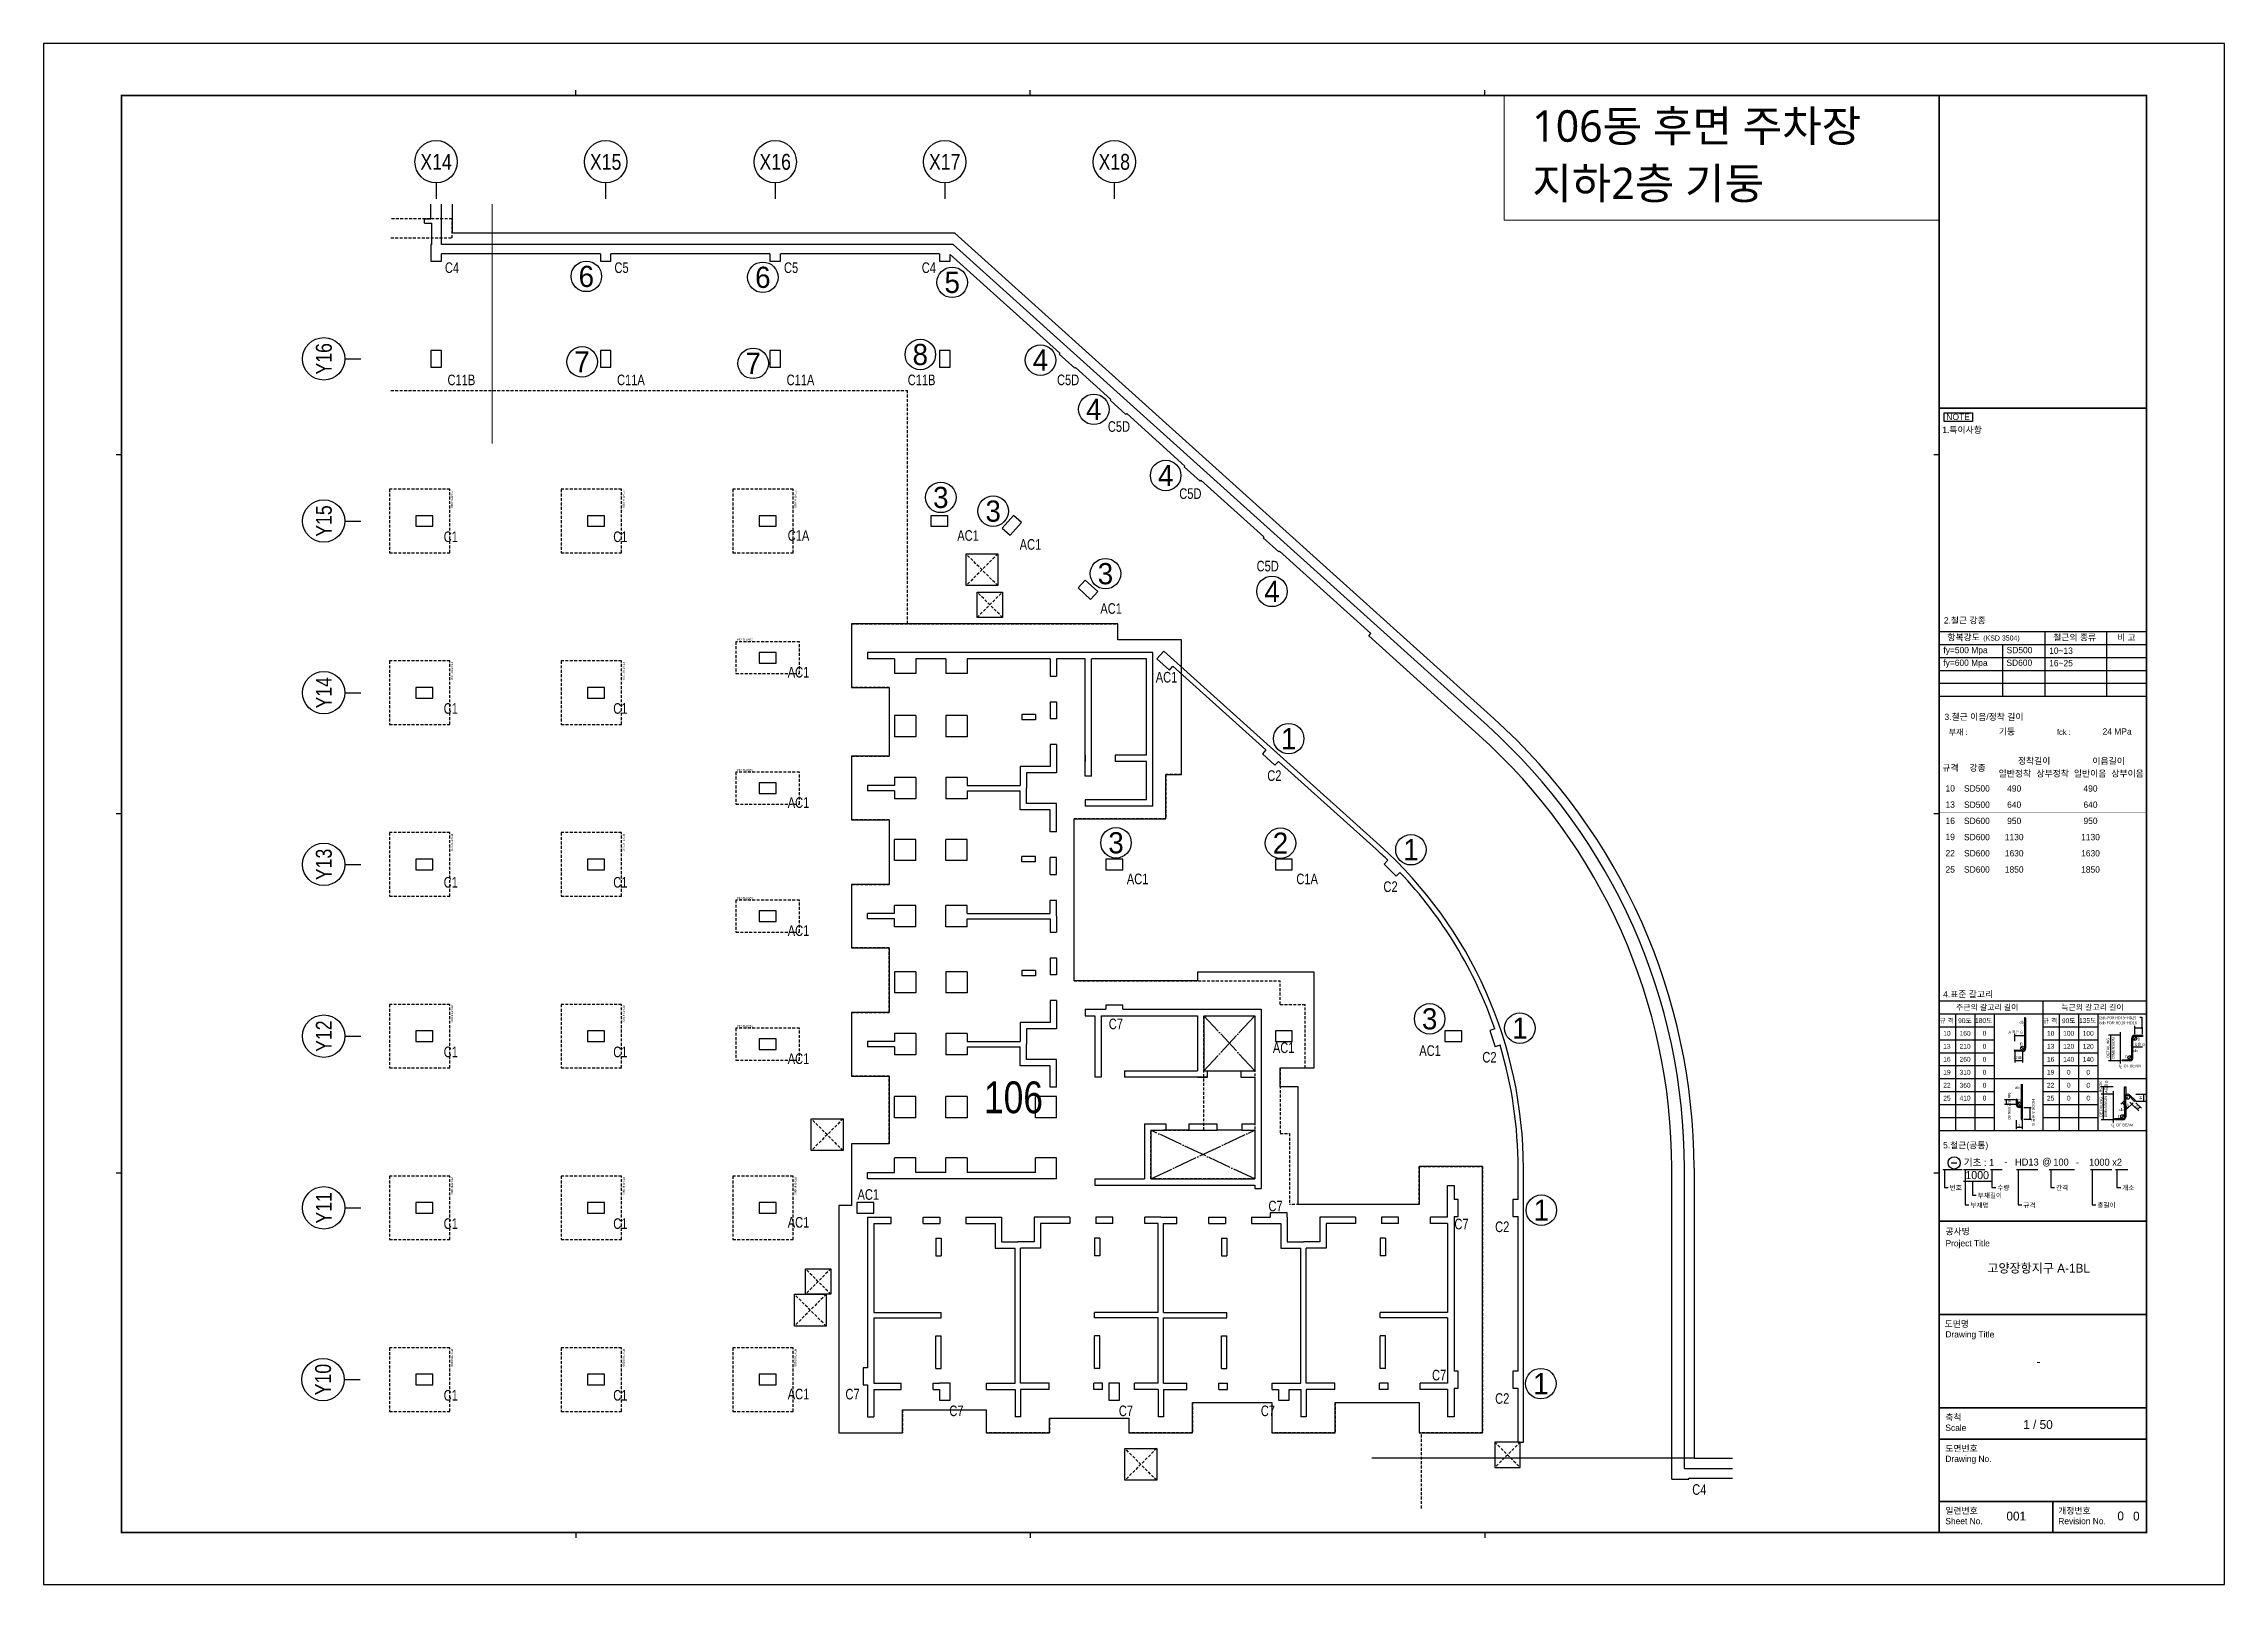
# Model space of a CAD drawing. Header units: millimetres. Extents: x 231380 to 990673, y -319231 to 132826.
# Drawn here: x 404264 to 507164, y -199827 to -127149 of the extents above; entities that cross this region are included whole.
import ezdxf
from ezdxf.enums import TextEntityAlignment as Align

# ---------------------------------------------------------------- set-up
doc = ezdxf.new("R2010")
doc.units = ezdxf.units.MM
doc.header["$LTSCALE"] = 91
doc.linetypes.add('XS-기초$0$DDOT', pattern=[14, 12, -1, 0, -1])
doc.linetypes.add('XS-기초$0$HID', pattern=[2.3, 1.5, -0.8])
doc.layers.get('Defpoints').update_dxf_attribs({"color": 145})
for name, color, linetype in [('00', 7, 'Continuous'), ('AMAC-NO', 5, 'Continuous'), ('BUB', 7, 'Continuous'), ('NAME-C', 1, 'Continuous'), ('XS-기초$0$EL7', 7, 'Continuous'), ('XS-기초$0$MAT', 3, 'XS-기초$0$HID'), ('XS-기초$0$OPEN', 9, 'XS-기초$0$DDOT'), ('XS-기초$0$PILE-P', 4, 'XS-기초$0$HID'), ('XS-기초$0$WALL', 11, 'Continuous'), ('XS-기초$0$기초꺽임', 4, 'XS-기초$0$HID'), ('XS-기초$0$기초연단', 3, 'Continuous'), ('XS-기초$0$집수정', 21, 'Continuous'), ('XS-기초$0$집수정-우수', 6, 'Continuous'), ('기초꺽임', 7, 'Continuous')]:
    doc.layers.add(name, color=color, linetype=linetype)
doc.layers.add('TEXT', color=3, linetype='Continuous', lineweight=9)
doc.layers.add('XTITLE', color=22, linetype='Continuous', lineweight=0)
doc.layers.add('XS-기초$0$DEFPOINT', color=144, linetype='Continuous', plot=False)
doc.styles.add('ARIAL', font='malgun.ttf')
doc.styles.add('HYULL', font='Dotum.ttf')
doc.styles.add('XRebarSheet', font='Hmkmrhd_0.ttf')
doc.styles.add('XS-기초$0$맑은고딕', font='malgun.ttf')
doc.styles.add('돋움', font='malgun.ttf')
doc.styles.add('돋음', font='Dotum.ttf')
doc.dimstyles.new('NDIM', dxfattribs={"dimtxt": 3, "dimasz": 1.5, "dimexe": 2, "dimexo": 2, "dimgap": 1, "dimtad": 1, "dimdec": 0, "dimdsep": 46, "dimlunit": 6, "dimtxsty": 'ARIAL', "dimblk": 'DOT', "dimcen": 1, "dimclrd": 256, "dimclre": 7, "dimclrt": 3, "dimadec": 0, "dimazin": 0, "dimtfac": 1, "dimtdec": 0, "dimtix": 1, "dimtmove": 2, "dimatfit": 3, "dimldrblk": 'DOT', "dimfxl": 0, "dimtvp": 1, "dimtolj": 1, "dimlwd": -1, "dimlwe": -1, "dimarcsym": 0})

msp = doc.modelspace()

# ---------------------------------------------------------------- texts
at = {"layer": 'AMAC-NO', "color": 4, "style": '돋음'}
for s, p in [('6', (429873, -138128.3)), ('6', (438200.3, -138171.8)), ('5', (447136.5, -138410.8)), ('4', (451302.3, -142076.9)), ('4', (453817.1, -144399.4)), ('4', (457205.8, -147520.2)), ('4', (462222.7, -152987.6))]:
    msp.add_text(s, height=1000, dxfattribs=at).set_placement(p, align=Align.MIDDLE_CENTER)
at = {"layer": 'AMAC-NO', "color": 6, "style": '돋음'}
for s, p in [('7', (429671.2, -142161.2)), ('7', (437744.6, -142231.2)), ('8', (445629.4, -141811.9))]:
    msp.add_text(s, height=1000, dxfattribs=at).set_placement(p, align=Align.MIDDLE_CENTER)
at = {"layer": 'AMAC-NO', "color": 1, "style": '돋음'}
for s, p in [('3', (446597.7, -148554)), ('3', (449068.8, -149200)), ('3', (454366, -152151.4)), ('1', (463014.1, -159932.5)), ('3', (454865.7, -164845.2)), ('2', (462626.6, -164864.6)), ('1', (468781.1, -165174.1)), ('3', (469663.3, -173150.9)), ('1', (473922, -173591.4)), ('1', (474936, -182177.3)), ('1', (474909.7, -190358.9))]:
    msp.add_text(s, height=1000, dxfattribs=at).set_placement(p, align=Align.MIDDLE_CENTER)
at = {"layer": 'NAME-C', "color": 2, "style": '돋음', "width": 0.8}
for s, p in [('C4', (423533.5, -137717.2)), ('C5', (431533.5, -137717.2)), ('C5', (439533.5, -137717.2)), ('C4', (446033.5, -137717.2)), ('C11B', (423975.8, -143012.5)), ('C11A', (431975.8, -143012.5)), ('C11A', (439975.8, -143012.5)), ('C11B', (445691.2, -143012.5)), ('C5D', (452605.6, -143010.1)), ('C5D', (455004.1, -145210.4)), ('C5D', (458373, -148374.8)), ('AC1', (447883.5, -150350.1)), ('AC1', (450828.3, -150772.4)), ('C5D', (462021.8, -151794.7)), ('AC1', (454633.3, -153794.7)), ('C2', (462337.1, -161676.1)), ('AC1', (455883.5, -166550.1)), ('C1A', (463883.5, -166550.1)), ('C2', (467818.8, -166916.2)), ('AC1', (469683.5, -174650.1)), ('C2', (472486.6, -174962.1)), ('C2', (473088.5, -182959.6)), ('C7', (447333.5, -191642.2)), ('C7', (455333.5, -191642.2)), ('C7', (462033.5, -191642.2)), ('C2', (473088.5, -191059.6)), ('C4', (482388.5, -195353.2))]:
    msp.add_text(s, height=500, dxfattribs=at).set_placement(p, align=Align.MIDDLE)
at = {"layer": 'NAME-C', "color": 3, "style": '돋음', "width": 0.8}
for s, p in [('C1', (423476.6, -150409.6)), ('C1', (431476.6, -150409.6)), ('C1A', (439883.5, -150350.1)), ('AC1', (439883.5, -156800.1)), ('AC1', (457248.6, -157035.8)), ('C1', (423476.6, -158509.6)), ('C1', (431476.6, -158509.6)), ('AC1', (439883.5, -162950.1)), ('C1', (423476.6, -166709.6)), ('C1', (431476.6, -166709.6)), ('AC1', (439883.5, -168990.1)), ('C7', (454858.1, -173390.4)), ('C1', (423476.6, -174709.6)), ('C1', (431476.6, -174709.6)), ('AC1', (439883.5, -175030.1)), ('AC1', (462775.5, -174510.7)), ('AC1', (443176.1, -181437.9)), ('C7', (462393.2, -181979.7)), ('C1', (423476.6, -182809.6)), ('C1', (431476.6, -182809.6)), ('AC1', (439883.5, -182750.1)), ('C7', (471167.5, -182831)), ('C7', (470111.2, -189956.8)), ('C1', (423476.6, -190909.6)), ('C1', (431476.6, -190909.6)), ('AC1', (439883.5, -190850.1)), ('C7', (442433.5, -190853.2))]:
    msp.add_text(s, height=500, dxfattribs=at).set_placement(p, align=Align.MIDDLE)
at = {"layer": 'XTITLE', "color": 2, "style": '돋움'}
for s, height, p in [('106동 후면 주차장', 1486.605, (474505.2, -131035.4)), ('지하2층 기둥', 1486.61, (474505.2, -133741.6))]:
    msp.add_text(s, height=height, dxfattribs=at).set_placement(p, align=Align.MIDDLE_LEFT)

# ---------------------------------------------------------------- blocks, each defined once
blk = doc.blocks.new('_Dot')
at = {"color": 0, "linetype": 'ByBlock', "lineweight": -2}
blk.add_line((-0.5, 0), (-1, 0), dxfattribs=at)
at = {"color": 0, "linetype": 'ByBlock', "const_width": 0.5}
blk.add_lwpolyline([(-0.25, 0, 1), (0.25, 0, 1)], format="xyb", close=True, dxfattribs=at)
blk = doc.blocks.new('*D37')
at = {"color": 7, "transparency": 16777216}
for p, q in [((80432, 20451), (80432, 20463)), ((80477, 20451), (80477, 20463))]:
    blk.add_line(p, q, dxfattribs=at)
at = {"transparency": 16777216}
blk.add_line((80433, 20461), (80475, 20461), dxfattribs=at)
at = {"layer": 'Defpoints', "color": 0, "transparency": 16777216}
for p in [(80432, 20449), (80477, 20461), (80477, 20449)]:
    blk.add_point(p, dxfattribs=at)
at = {"transparency": 16777216, "xscale": 1.5, "yscale": 1.5, "zscale": 1.5, "rotation": 180}
blk.add_blockref('_Dot', (80432, 20461), dxfattribs=at)
at = {"transparency": 16777216, "xscale": 1.5, "yscale": 1.5, "zscale": 1.5}
blk.add_blockref('_Dot', (80477, 20461), dxfattribs=at)
blk = doc.blocks.new('*D38')
at = {"color": 7, "transparency": 16777216}
for p, q in [((76172, 19024), (76172, 19045)), ((76217, 19024), (76217, 19045))]:
    blk.add_line(p, q, dxfattribs=at)
at = {"transparency": 16777216}
blk.add_line((76215, 19043), (76174, 19043), dxfattribs=at)
at = {"layer": 'Defpoints', "color": 0, "transparency": 16777216}
for p in [(76172, 19043), (76172, 19022), (76217, 19022)]:
    blk.add_point(p, dxfattribs=at)
at = {"transparency": 16777216, "xscale": 1.5, "yscale": 1.5, "zscale": 1.5, "rotation": 180}
blk.add_blockref('_Dot', (76172, 19043), dxfattribs=at)
at = {"transparency": 16777216, "xscale": 1.5, "yscale": 1.5, "zscale": 1.5}
blk.add_blockref('_Dot', (76217, 19043), dxfattribs=at)
blk = doc.blocks.new('*D39')
at = {"transparency": 16777216}
blk.add_line((80158, 18181), (80199, 18181), dxfattribs=at)
at = {"layer": 'Defpoints', "color": 0, "transparency": 16777216}
for p in [(80156, 18181), (80201, 18181), (80201, 18181)]:
    blk.add_point(p, dxfattribs=at)
at = {"transparency": 16777216, "xscale": 1.5, "yscale": 1.5, "zscale": 1.5, "rotation": 180}
blk.add_blockref('_Dot', (80156, 18181), dxfattribs=at)
at = {"transparency": 16777216, "xscale": 1.5, "yscale": 1.5, "zscale": 1.5}
blk.add_blockref('_Dot', (80201, 18181), dxfattribs=at)
blk = doc.blocks.new('XS-기초$0$PF3')
at = {"layer": 'XS-기초$0$MAT', "linetype": 'XS-기초$0$HID'}
blk.add_lwpolyline([(-1500, -1650), (1500, -1650), (1500, 1200), (-1500, 1200)], close=True, dxfattribs=at)
at = {"layer": 'XS-기초$0$DEFPOINT', "color": 1, "style": 'XS-기초$0$맑은고딕'}
blk.add_text('PF3-THK1000', height=100, dxfattribs=at).set_placement((-1450, 1300), align=Align.MIDDLE_LEFT)
blk = doc.blocks.new('XS-기초$0$PF2')
at = {"layer": 'XS-기초$0$MAT', "linetype": 'XS-기초$0$HID'}
blk.add_lwpolyline([(-1500, -750), (1500, -750), (1500, 750), (-1500, 750)], close=True, dxfattribs=at)
at = {"layer": 'XS-기초$0$DEFPOINT', "color": 1, "style": 'XS-기초$0$맑은고딕'}
blk.add_text('PF2-THK950', height=100, dxfattribs=at).set_placement((-1450, 850), align=Align.MIDDLE_LEFT)
blk = doc.blocks.new('XS-기초$0$집수정-1.2x1.2')
at = {"layer": 'XS-기초$0$집수정'}
for p, q in [((0, 0), (0, 1200)), ((0, 1200), (1200, 1200)), ((1200, 1200), (1200, 0)), ((1200, 0), (0, 0))]:
    blk.add_line(p, q, dxfattribs=at)
at = {"layer": 'XS-기초$0$집수정', "linetype": 'XS-기초$0$HID'}
for p, q in [((0, 0), (1200, 1200)), ((0, 1200), (1200, 0))]:
    blk.add_line(p, q, dxfattribs=at)
blk = doc.blocks.new('BUB')
at = {"layer": 'BUB'}
blk.add_line((0, 1500), (0, 0), dxfattribs=at)
blk.add_circle((0, 3500), 2000, dxfattribs=at)
blk = doc.blocks.new('zdhadbs')
at = {"color": 6, "linetype": 'ByBlock'}
blk.add_lwpolyline([(10055, -18145), (10055, -18830), (13055, -18830), (13055, -17395), (16795, -17395), (16795, -18830), (19795, -18830), (19795, -17395), (23745, -17395), (23745, -18830), (26745, -18830), (26745, -6265), (23745, -6265), (23745, -8055), (18040, -8055), (18040, -2505), (17190, -2505), (17190, -1620), (18790, -1620), (18790, 2895), (13290, 2895), (13290, 2495), (7465, 2495), (7465, 10130), (11790, 10130), (11790, 12230), (12540, 12230), (12540, 18580), (9540, 18580), (9540, 19330), (-3035, 19330), (-3035, 16330), (-1250, 16330), (-1250, 13080), (-3035, 13080), (-3035, 10080), (-1250, 10080), (-1250, 7040), (-3035, 7040), (-3035, 4040), (-1250, 4040), (-1250, 1000), (-3035, 1000), (-3035, -2000), (-1250, -2000), (-1250, -5205), (-3035, -5205), (-3035, -8105), (-3635, -8105), (-3635, -18830), (-635, -18830), (-635, -17745), (3315, -17745), (3315, -18830), (6315, -18830), (6315, -18145)], close=True, dxfattribs=at)
at = {"layer": 'XS-기초$0$EL7'}
for p, q in [((13765, -1755), (15335, -1755)), ((12880, -4555), (11690, -4555)), ((15390, -4555), (14200, -4555))]:
    blk.add_line(p, q, dxfattribs=at)
at = {"layer": 'XS-기초$0$OPEN'}
for p, q in [((15990, -1755), (13590, 845)), ((15990, 845), (13590, -1755)), ((15990, -6855), (11090, -4555)), ((11090, -6855), (15990, -4555))]:
    blk.add_line(p, q, dxfattribs=at)
at = {"layer": 'XS-기초$0$WALL', "color": 5}
for p, q in [((-22885, 38430), (-22885, 39131)), ((-22385, 37230), (-22385, 39131)), ((-23185, 38430), (-22885, 38430)), ((-23185, 38230), (-23185, 38430)), ((-23185, 38230), (-22835, 38230)), ((-22835, 37230), (-22835, 38230)), ((-22835, 37230), (-22885, 37230)), ((-22885, 37230), (-22885, 36430)), ((1759, 37230), (-22385, 37230)), ((26973, 14527), (1759, 37230)), ((-22885, 36430), (-22385, 36430)), ((-22385, 36430), (-22385, 36780)), ((-14885, 36780), (-22385, 36780)), ((-14885, 36780), (-14885, 36430)), ((-14885, 36430), (-14385, 36430)), ((-6885, 36780), (-14385, 36780)), ((-14385, 36430), (-14385, 36780)), ((-6885, 36780), (-6885, 36430)), ((-6885, 36430), (-6385, 36430)), ((1115, 36780), (-6385, 36780)), ((-6385, 36430), (-6385, 36780)), ((1115, 36780), (1115, 36430)), ((1115, 36430), (1615, 36430)), ((6794, 32090), (1615, 36754)), ((1615, 36430), (1615, 36754)), ((-22385, 32230), (-22885, 32230)), ((-22885, 32230), (-22885, 31430)), ((-22385, 31430), (-22385, 32230)), ((-14385, 32230), (-14885, 32230)), ((-14885, 32230), (-14885, 31430)), ((-14385, 31430), (-14385, 32230)), ((-6385, 32230), (-6885, 32230)), ((-6885, 32230), (-6885, 31430)), ((-6385, 31430), (-6385, 32230)), ((1615, 32230), (1115, 32230)), ((1115, 32230), (1115, 31430)), ((1615, 31430), (1615, 32230)), ((6794, 32090), (6761, 32053)), ((6761, 32053), (7504, 31384)), ((-22885, 31430), (-22385, 31430)), ((-14885, 31430), (-14385, 31430)), ((-6885, 31430), (-6385, 31430)), ((1115, 31430), (1615, 31430)), ((7504, 31384), (7538, 31421)), ((9208, 29918), (7538, 31421)), ((9208, 29918), (9174, 29880)), ((9174, 29880), (9917, 29211)), ((9917, 29211), (9951, 29248)), ((12700, 26773), (9951, 29248)), ((12700, 26773), (12667, 26735)), ((12667, 26735), (13410, 26066)), ((13410, 26066), (13443, 26103)), ((16416, 23427), (13443, 26103)), ((-23585, 24430), (-23585, 23930)), ((-22785, 24430), (-23585, 24430)), ((-23585, 23930), (-22785, 23930)), ((-22785, 23930), (-22785, 24430)), ((-15485, 24430), (-15485, 23930)), ((-14685, 24430), (-15485, 24430)), ((-15485, 23930), (-14685, 23930)), ((-14685, 23930), (-14685, 24430)), ((-7385, 24430), (-7385, 23930)), ((-6585, 24430), (-7385, 24430)), ((-7385, 23930), (-6585, 23930)), ((-6585, 23930), (-6585, 24430)), ((715, 24430), (715, 23930)), ((1515, 24430), (715, 24430)), ((715, 23930), (1515, 23930)), ((1515, 23930), (1515, 24430)), ((4609, 24437), (4074, 23842)), ((4074, 23842), (4445, 23508)), ((4445, 23508), (4981, 24102)), ((4981, 24102), (4609, 24437)), ((16416, 23427), (16383, 23390)), ((16383, 23390), (17126, 22721)), ((17126, 22721), (17159, 22758)), ((21469, 18877), (17159, 22758)), ((7990, 21392), (7656, 21021)), ((7656, 21021), (8250, 20485)), ((8585, 20857), (7990, 21392)), ((8250, 20485), (8585, 20857)), ((21369, 18765), (21469, 18877)), ((26571, 14081), (21369, 18765)), ((-7385, 17980), (-7385, 17480)), ((-6585, 17980), (-7385, 17980)), ((-6585, 17480), (-6585, 17980)), ((-2285, 17980), (-2285, 17680)), ((11190, 17980), (-2285, 17980)), ((-1000, 17680), (-2285, 17680)), ((-1000, 17680), (-1000, 16980)), ((0, 17680), (0, 16980)), ((1420, 17680), (0, 17680)), ((1420, 17680), (1420, 16980)), ((6340, 17680), (2420, 17680)), ((2420, 17680), (2420, 16980)), ((6340, 17680), (6340, 16865)), ((7990, 17680), (6640, 17680)), ((6640, 17680), (6640, 16865)), ((7990, 12140), (7990, 17680)), ((8290, 12140), (8290, 17680)), ((10890, 17680), (8290, 17680)), ((10890, 13130), (10890, 17680)), ((11190, 10730), (11190, 17980)), ((11706, 18047), (11372, 17675)), ((11372, 17675), (11966, 17140)), ((21887, 8879), (11706, 18047)), ((-7385, 17480), (-6585, 17480)), ((0, 16980), (-1000, 16980)), ((2420, 16980), (1420, 16980)), ((6340, 16865), (6640, 16865)), ((11966, 17140), (12133, 17325)), ((16518, 13378), (12133, 17325)), ((-23585, 16330), (-23585, 15830)), ((-22785, 16330), (-23585, 16330)), ((-23585, 15830), (-22785, 15830)), ((-22785, 15830), (-22785, 16330)), ((-15485, 16330), (-15485, 15830)), ((-14685, 16330), (-15485, 16330)), ((-15485, 15830), (-14685, 15830)), ((-14685, 15830), (-14685, 16330)), ((6340, 15655), (6640, 15655)), ((6340, 15655), (6340, 14855)), ((6640, 15655), (6640, 14855)), ((0, 15000), (-1000, 15000)), ((-1000, 15000), (-1000, 14000)), ((0, 15000), (0, 14000)), ((2420, 15000), (1420, 15000)), ((1420, 15000), (1420, 14000)), ((2420, 15000), (2420, 14000)), ((5640, 15050), (5010, 15050)), ((5010, 15050), (5010, 14800)), ((5640, 14800), (5010, 14800)), ((5640, 15050), (5640, 14800)), ((6640, 14855), (6340, 14855)), ((0, 14000), (-1000, 14000)), ((2420, 14000), (1420, 14000)), ((6640, 13635), (6340, 13635)), ((6340, 13635), (6340, 12605)), ((6640, 13635), (6640, 12305)), ((16518, 13378), (16351, 13192)), ((4920, 12605), (4920, 11705)), ((6340, 12605), (4920, 12605)), ((7990, 13130), (7990, 12830)), ((10890, 13130), (9400, 13130)), ((9400, 13130), (9400, 12830)), ((10890, 12830), (9400, 12830)), ((10890, 11030), (10890, 12830)), ((16351, 13192), (16945, 12657)), ((16945, 12657), (17112, 12842)), ((21720, 8694), (17112, 12842)), ((-7385, 11830), (-7385, 11330)), ((-6585, 11830), (-7385, 11830)), ((-7385, 11330), (-6585, 11330)), ((-6585, 11330), (-6585, 11830)), ((-2285, 11705), (-2285, 11455)), ((-1000, 11705), (-2285, 11705)), ((-1000, 11455), (-2285, 11455)), ((0, 12080), (-1000, 12080)), ((-1000, 12080), (-1000, 11705)), ((-1000, 11455), (-1000, 11080)), ((0, 12080), (0, 11080)), ((2420, 12080), (1420, 12080)), ((1420, 12080), (1420, 11080)), ((2420, 12080), (2420, 11705)), ((2420, 11705), (4920, 11705)), ((2420, 11455), (4920, 11455)), ((2420, 11455), (2420, 11080)), ((4920, 10555), (4920, 11455)), ((5220, 12305), (5220, 11580)), ((6640, 12305), (5220, 12305)), ((5220, 10855), (5220, 11580)), ((8290, 12140), (7990, 12140)), ((0, 11080), (-1000, 11080)), ((2420, 11080), (1420, 11080)), ((6340, 10555), (4920, 10555)), ((6640, 10855), (5220, 10855)), ((6340, 9525), (6340, 10555)), ((6640, 9525), (6640, 10855)), ((10890, 11030), (7990, 11030)), ((7990, 11030), (7990, 10730)), ((11190, 10730), (7990, 10730)), ((6640, 9525), (6340, 9525)), ((-1000, 8160), (-1000, 9160)), ((0, 9160), (-1000, 9160)), ((0, 8160), (0, 9160)), ((1420, 8160), (1420, 9160)), ((2420, 9160), (1420, 9160)), ((2420, 8160), (2420, 9160)), ((5640, 8360), (5010, 8360)), ((5010, 8110), (5010, 8360)), ((5640, 8110), (5640, 8360)), ((6640, 8305), (6340, 8305)), ((6340, 7505), (6340, 8305)), ((6640, 7505), (6640, 8305)), ((-23585, 8230), (-23585, 7730)), ((-22785, 8230), (-23585, 8230)), ((-23585, 7730), (-22785, 7730)), ((-22785, 7730), (-22785, 8230)), ((-15485, 8230), (-15485, 7730)), ((-14685, 8230), (-15485, 8230)), ((-15485, 7730), (-14685, 7730)), ((-14685, 7730), (-14685, 8230)), ((0, 8160), (-1000, 8160)), ((2420, 8160), (1420, 8160)), ((5640, 8110), (5010, 8110)), ((6340, 7505), (6640, 7505)), ((8965, 8230), (8965, 7730)), ((9765, 8230), (8965, 8230)), ((8965, 7730), (9765, 7730)), ((9765, 7730), (9765, 8230)), ((16965, 8230), (16965, 7730)), ((17765, 8230), (16965, 8230)), ((16965, 7730), (17765, 7730)), ((17765, 7730), (17765, 8230)), ((22276, 8174), (22098, 7998)), ((22098, 7998), (22661, 7429)), ((22839, 7605), (22661, 7429)), ((6340, 6295), (6640, 6295)), ((6340, 5665), (6340, 6295)), ((6640, 5540), (6640, 6295)), ((-7385, 5790), (-7385, 5290)), ((-6585, 5790), (-7385, 5790)), ((-7385, 5290), (-6585, 5290)), ((-6585, 5290), (-6585, 5790)), ((-2285, 5415), (-2285, 5665)), ((-1000, 5665), (-2285, 5665)), ((-1000, 5415), (-2285, 5415)), ((-1000, 5665), (-1000, 6040)), ((0, 6040), (-1000, 6040)), ((-1000, 5040), (-1000, 5415)), ((0, 5040), (0, 6040)), ((1420, 5040), (1420, 6040)), ((2420, 6040), (1420, 6040)), ((2420, 5665), (2420, 6040)), ((2420, 5665), (6340, 5665)), ((2420, 5415), (6340, 5415)), ((2420, 5040), (2420, 5415)), ((6340, 5415), (6340, 4785)), ((6640, 5540), (6640, 4785)), ((0, 5040), (-1000, 5040)), ((2420, 5040), (1420, 5040)), ((6340, 4785), (6640, 4785)), ((6340, 3575), (6640, 3575)), ((6340, 3575), (6340, 2775)), ((6640, 3575), (6640, 2775)), ((0, 2920), (-1000, 2920)), ((-1000, 2920), (-1000, 1920)), ((0, 2920), (0, 1920)), ((2420, 2920), (1420, 2920)), ((1420, 2920), (1420, 1920)), ((2420, 2920), (2420, 1920)), ((5640, 2970), (5010, 2970)), ((5010, 2970), (5010, 2720)), ((5640, 2720), (5010, 2720)), ((5640, 2970), (5640, 2720)), ((6640, 2775), (6340, 2775)), ((0, 1920), (-1000, 1920)), ((2420, 1920), (1420, 1920)), ((6640, 1555), (6340, 1555)), ((6340, 1555), (6340, 525)), ((6640, 1555), (6640, 225)), ((7990, 1145), (7990, 845)), ((7990, 1145), (8965, 1145)), ((9765, 1345), (8965, 1345)), ((8965, 1345), (8965, 1145)), ((9765, 1145), (9765, 1345)), ((9765, 1145), (16290, 1145)), ((16290, 1145), (16290, -7305)), ((-23585, 130), (-23585, -370)), ((-22785, 130), (-23585, 130)), ((-22785, -370), (-22785, 130)), ((-15485, 130), (-15485, -370)), ((-14685, 130), (-15485, 130)), ((-14685, -370), (-14685, 130)), ((0, 0), (-1000, 0)), ((0, 0), (0, -1000)), ((2420, 0), (1420, 0)), ((2420, 0), (2420, -375)), ((4920, 525), (4920, -375)), ((6340, 525), (4920, 525)), ((5220, 225), (5220, -500)), ((6640, 225), (5220, 225)), ((7990, 845), (8440, 845)), ((8440, 845), (8440, -2055)), ((8740, 845), (13290, 845)), ((8740, 845), (8740, -2055)), ((13290, 845), (13290, -1755)), ((13590, 845), (15990, 845)), ((13590, 845), (13590, -1755)), ((15990, 845), (15990, -1755)), ((16965, 130), (16965, -370)), ((17765, 130), (16965, 130)), ((17765, -370), (17765, 130)), ((24965, 130), (24965, -370)), ((25765, 130), (24965, 130)), ((25765, -370), (25765, 130)), ((27322, 221), (27084, 145)), ((27084, 145), (27329, -617)), ((-23585, -370), (-22785, -370)), ((-15485, -370), (-14685, -370)), ((-7385, -250), (-7385, -750)), ((-6585, -250), (-7385, -250)), ((-7385, -750), (-6585, -750)), ((-6585, -750), (-6585, -250)), ((-2285, -375), (-2285, -625)), ((-1000, -375), (-2285, -375)), ((-1000, -625), (-2285, -625)), ((-1000, 0), (-1000, -375)), ((-1000, -625), (-1000, -1000)), ((0, -1000), (-1000, -1000)), ((1420, 0), (1420, -1000)), ((2420, -1000), (1420, -1000)), ((2420, -375), (4920, -375)), ((2420, -625), (4920, -625)), ((2420, -625), (2420, -1000)), ((4920, -1525), (4920, -625)), ((5220, -1225), (5220, -500)), ((16965, -370), (17765, -370)), ((24965, -370), (25765, -370)), ((27567, -540), (27329, -617)), ((6340, -1525), (4920, -1525)), ((6640, -1225), (5220, -1225)), ((6340, -2520), (6340, -1525)), ((6640, -2520), (6640, -1225)), ((8740, -2055), (8440, -2055)), ((9850, -1755), (13290, -1755)), ((9850, -1755), (9850, -2055)), ((13765, -2055), (9850, -2055)), ((13290, -2055), (13765, -2055)), ((13590, -1755), (13765, -1755)), ((13765, -2055), (13765, -1755)), ((15335, -1755), (15990, -1755)), ((15335, -1755), (15335, -2055)), ((15335, -2055), (15990, -2055)), ((15990, -2055), (15990, -4255)), ((-1000, -3970), (-1000, -2970)), ((0, -2970), (-1000, -2970)), ((0, -3970), (0, -2970)), ((1420, -3970), (1420, -2970)), ((2420, -2970), (1420, -2970)), ((2420, -2970), (2420, -3970)), ((5640, -3970), (5640, -2970)), ((6640, -2970), (5640, -2970)), ((6640, -2520), (6340, -2520)), ((6640, -3970), (6640, -2970)), ((0, -3970), (-1000, -3970)), ((2420, -3970), (1420, -3970)), ((6640, -3970), (5640, -3970)), ((10790, -4255), (10790, -6855)), ((10790, -4255), (11790, -4255)), ((11090, -4555), (11090, -6855)), ((11090, -4555), (11790, -4555)), ((11790, -4255), (11790, -4555)), ((12880, -4255), (14200, -4255)), ((12880, -4255), (12880, -4555)), ((12880, -4555), (14200, -4555)), ((14200, -4255), (14200, -4555)), ((15390, -4255), (15990, -4255)), ((15390, -4255), (15390, -4555)), ((15390, -4555), (15990, -4555)), ((15990, -4555), (15990, -6855)), ((-1000, -6555), (-1000, -5855)), ((0, -5855), (-1000, -5855)), ((0, -6555), (0, -5855)), ((1420, -6555), (1420, -5855)), ((2420, -5855), (1420, -5855)), ((2420, -5855), (2420, -6555)), ((5640, -6555), (5640, -5855)), ((6640, -5855), (5640, -5855)), ((6640, -6855), (6640, -5855)), ((-2285, -6855), (-2285, -6555)), ((-2285, -6555), (-1000, -6555)), ((6640, -6855), (-2285, -6855)), ((1420, -6555), (0, -6555)), ((5640, -6555), (2420, -6555)), ((8440, -6855), (8440, -7155)), ((8440, -6855), (10790, -6855)), ((8440, -7155), (15990, -7155)), ((11090, -6855), (15990, -6855)), ((15990, -7155), (15990, -7305)), ((25095, -8655), (25095, -7165)), ((25095, -7165), (25395, -7165)), ((25395, -7165), (25395, -7820)), ((28420, -7820), (28420, -6355)), ((28670, -19270), (28670, -6255)), ((35670, -21020), (35670, -6355)), ((36270, -20520), (36270, -6355)), ((-23585, -7970), (-23585, -8470)), ((-22785, -7970), (-23585, -7970)), ((-22785, -8470), (-22785, -7970)), ((-15485, -7970), (-15485, -8470)), ((-14685, -7970), (-15485, -7970)), ((-14685, -8470), (-14685, -7970)), ((-7385, -7970), (-7385, -8470)), ((-6585, -7970), (-7385, -7970)), ((-6585, -8470), (-6585, -7970)), ((-2785, -7970), (-2785, -8470)), ((-1985, -7970), (-2785, -7970)), ((-1985, -8470), (-1985, -7970)), ((15990, -7305), (16290, -7305)), ((25595, -7820), (25395, -7820)), ((25595, -8620), (25595, -7820)), ((28420, -7820), (28170, -7820)), ((28170, -7820), (28170, -8620)), ((-23585, -8470), (-22785, -8470)), ((-15485, -8470), (-14685, -8470)), ((-7385, -8470), (-6585, -8470)), ((-2785, -8470), (-1985, -8470)), ((-2285, -8655), (-1170, -8655)), ((-2285, -8655), (-2285, -15770)), ((-1985, -8955), (-1170, -8955)), ((-1985, -8955), (-1985, -13150)), ((-1170, -8955), (-1170, -8655)), ((340, -8955), (340, -8655)), ((340, -8655), (1140, -8655)), ((340, -8955), (1140, -8955)), ((1140, -8655), (1140, -8955)), ((2360, -8655), (2360, -8955)), ((2360, -8655), (4040, -8655)), ((2360, -8955), (3740, -8955)), ((3740, -8955), (3740, -10115)), ((4040, -8655), (4040, -9815)), ((7270, -8655), (5590, -8655)), ((5590, -8655), (5590, -9815)), ((7270, -8955), (5890, -8955)), ((5890, -8955), (5890, -10115)), ((7270, -8655), (7270, -8955)), ((8490, -8655), (8490, -8955)), ((9290, -8655), (8490, -8655)), ((9290, -8955), (8490, -8955)), ((9290, -8955), (9290, -8655)), ((10800, -8955), (10800, -8655)), ((11555, -8655), (10800, -8655)), ((11430, -8955), (10800, -8955)), ((11430, -13150), (11430, -8955)), ((11555, -8655), (12310, -8655)), ((11680, -13150), (11680, -8955)), ((11680, -8955), (12310, -8955)), ((12310, -8955), (12310, -8655)), ((13820, -8955), (13820, -8655)), ((13820, -8655), (14620, -8655)), ((13820, -8955), (14620, -8955)), ((14620, -8655), (14620, -8955)), ((15840, -8655), (15840, -8955)), ((15840, -8655), (16720, -8655)), ((15840, -8955), (17220, -8955)), ((17520, -8455), (16720, -8455)), ((16720, -8455), (16720, -8655)), ((17220, -8955), (17220, -10115)), ((17520, -8655), (17520, -8455)), ((17520, -8655), (17520, -9815)), ((20750, -8655), (19070, -8655)), ((19070, -8655), (19070, -9815)), ((20750, -8955), (19370, -8955)), ((19370, -8955), (19370, -10115)), ((20750, -8655), (20750, -8955)), ((21970, -8655), (21970, -8955)), ((22770, -8655), (21970, -8655)), ((22770, -8955), (21970, -8955)), ((22770, -8955), (22770, -8655)), ((24280, -8955), (24280, -8655)), ((25095, -8655), (24280, -8655)), ((25095, -8955), (24280, -8955)), ((25095, -8955), (25095, -13150)), ((25395, -8620), (25395, -15920)), ((25395, -8620), (25595, -8620)), ((28170, -8620), (28420, -8620)), ((28420, -15920), (28420, -8620)), ((945, -9655), (945, -10485)), ((945, -9655), (1195, -9655)), ((1195, -9655), (1195, -10485)), ((3740, -10115), (4690, -10115)), ((4040, -9815), (4815, -9815)), ((4690, -16495), (4690, -10115)), ((5590, -9815), (4815, -9815)), ((4940, -16495), (4940, -10115)), ((5890, -10115), (4940, -10115)), ((8435, -9655), (8435, -10485)), ((8685, -9655), (8435, -9655)), ((8685, -9655), (8685, -10485)), ((14425, -9655), (14425, -10485)), ((14425, -9655), (14675, -9655)), ((14675, -9655), (14675, -10485)), ((17220, -10115), (18170, -10115)), ((17520, -9815), (18295, -9815)), ((18170, -16495), (18170, -10115)), ((19070, -9815), (18295, -9815)), ((18420, -16495), (18420, -10115)), ((19370, -10115), (18420, -10115)), ((21915, -9655), (21915, -10485)), ((22165, -9655), (21915, -9655)), ((22165, -9655), (22165, -10485)), ((945, -10485), (1195, -10485)), ((8685, -10485), (8435, -10485)), ((14425, -10485), (14675, -10485)), ((22165, -10485), (21915, -10485)), ((-1985, -13150), (1195, -13150)), ((1195, -13400), (1195, -13150)), ((11430, -13150), (8435, -13150)), ((8435, -13400), (8435, -13150)), ((11680, -13150), (14675, -13150)), ((14675, -13400), (14675, -13150)), ((25095, -13150), (21915, -13150)), ((21915, -13400), (21915, -13150)), ((-1985, -13400), (1195, -13400)), ((-1985, -13400), (-1985, -16495)), ((945, -15795), (945, -14260)), ((945, -14260), (1195, -14260)), ((1195, -15795), (1195, -14260)), ((11430, -13400), (8435, -13400)), ((8435, -15795), (8435, -14260)), ((8685, -14260), (8435, -14260)), ((8685, -15795), (8685, -14260)), ((11430, -16495), (11430, -13400)), ((11680, -16495), (11680, -13400)), ((11680, -13400), (14675, -13400)), ((14425, -15795), (14425, -14260)), ((14425, -14260), (14675, -14260)), ((14675, -15795), (14675, -14260)), ((25095, -13400), (21915, -13400)), ((21915, -15795), (21915, -14260)), ((22165, -14260), (21915, -14260)), ((22165, -15795), (22165, -14260)), ((25095, -13400), (25095, -16495)), ((-23585, -16070), (-23585, -16570)), ((-22785, -16070), (-23585, -16070)), ((-22785, -16570), (-22785, -16070)), ((-15485, -16070), (-15485, -16570)), ((-14685, -16070), (-15485, -16070)), ((-14685, -16570), (-14685, -16070)), ((-7385, -16070), (-7385, -16570)), ((-6585, -16070), (-7385, -16070)), ((-6585, -16570), (-6585, -16070)), ((-2285, -15770), (-2485, -15770)), ((-2485, -15770), (-2485, -16570)), ((945, -15795), (1195, -15795)), ((8685, -15795), (8435, -15795)), ((14425, -15795), (14675, -15795)), ((22165, -15795), (21915, -15795)), ((25595, -15920), (25395, -15920)), ((25595, -16720), (25595, -15920)), ((28420, -15920), (28170, -15920)), ((28170, -15920), (28170, -16720)), ((-23585, -16570), (-22785, -16570)), ((-15485, -16570), (-14685, -16570)), ((-7385, -16570), (-6585, -16570)), ((-2485, -16570), (-2285, -16570)), ((-2285, -16570), (-2285, -18080)), ((-1985, -16495), (-685, -16495)), ((-1985, -16795), (-685, -16795)), ((-1985, -16795), (-1985, -18080)), ((-685, -16795), (-685, -16495)), ((825, -16495), (1115, -16495)), ((825, -16795), (825, -16495)), ((825, -16795), (1115, -16795)), ((1615, -16495), (1115, -16495)), ((1115, -16795), (1115, -17295)), ((1115, -17295), (1615, -17295)), ((1615, -17295), (1615, -16495)), ((3335, -16495), (4690, -16495)), ((3335, -16795), (3335, -16495)), ((3335, -16795), (4690, -16795)), ((4690, -16795), (4690, -18080)), ((6295, -16495), (4940, -16495)), ((6295, -16795), (4940, -16795)), ((4940, -16795), (4940, -18080)), ((6295, -16795), (6295, -16495)), ((8805, -16495), (8405, -16495)), ((8405, -16795), (8405, -16495)), ((8805, -16795), (8405, -16795)), ((8805, -16795), (8805, -16495)), ((9615, -16495), (9115, -16495)), ((9115, -16495), (9115, -17295)), ((9115, -17295), (9615, -17295)), ((9615, -17295), (9615, -16495)), ((10315, -16795), (10315, -16495)), ((11430, -16495), (10315, -16495)), ((11430, -16795), (10315, -16795)), ((11430, -16795), (11430, -18080)), ((11680, -16495), (12795, -16495)), ((11680, -16795), (12795, -16795)), ((11680, -16795), (11680, -18080)), ((12795, -16795), (12795, -16495)), ((14305, -16495), (14705, -16495)), ((14305, -16795), (14305, -16495)), ((14305, -16795), (14705, -16795)), ((14705, -16795), (14705, -16495)), ((16815, -16495), (18170, -16495)), ((16815, -16795), (16815, -16495)), ((16815, -16795), (17115, -16795)), ((17115, -16795), (17115, -17295)), ((17115, -17295), (17615, -17295)), ((17615, -16795), (18170, -16795)), ((17615, -17295), (17615, -16795)), ((18170, -16795), (18170, -18080)), ((19775, -16495), (18420, -16495)), ((19775, -16795), (18420, -16795)), ((18420, -16795), (18420, -18080)), ((19775, -16795), (19775, -16495)), ((22285, -16495), (21885, -16495)), ((21885, -16795), (21885, -16495)), ((22285, -16795), (21885, -16795)), ((22285, -16795), (22285, -16495)), ((23795, -16795), (23795, -16495)), ((25095, -16495), (23795, -16495)), ((25095, -16795), (23795, -16795)), ((25095, -16795), (25095, -18080)), ((25395, -16720), (25395, -18080)), ((25395, -16720), (25595, -16720)), ((28170, -16720), (28420, -16720)), ((28420, -19270), (28420, -16720)), ((-2285, -18080), (-1985, -18080)), ((4940, -18080), (4690, -18080)), ((11680, -18080), (11430, -18080)), ((18420, -18080), (18170, -18080)), ((25395, -18080), (25095, -18080)), ((28420, -19270), (28670, -19270)), ((36270, -20520), (38534, -20520)), ((35670, -21020), (36470, -21020)), ((36470, -20970), (38534, -20970)), ((36470, -21020), (36470, -20970))]:
    blk.add_line(p, q, dxfattribs=at)
for radius, start, end in [(28100, 0, 48), (27500, 0, 48), (20250, 45.84503, 48), (20500, 0, 48), (20250, 18.95092, 43.58135), (20250, 0, 16.68723)]:
    blk.add_arc((8170, -6355), radius, start, end, dxfattribs=at)
at = {"layer": 'XS-기초$0$기초꺽임'}
blk.add_lwpolyline([(-24772, 37530), (-21885, 37530), (-21885, 38430), (-24772, 38430)], dxfattribs=at)
blk.add_lwpolyline([(13590, 845), (15990, 845), (15990, -6855), (11090, -6855), (11090, -4555), (13590, -4555)], close=True, dxfattribs=at)
at = {"layer": 'XS-기초$0$기초연단'}
for p, q in [((-21885, 39131), (-21885, 37755)), ((1848, 37755), (-21885, 37755)), ((27274, 14862), (1848, 37755)), ((36720, -6355), (36720, -20020)), ((36720, -20020), (38534, -20020))]:
    blk.add_line(p, q, dxfattribs=at)
at = {"layer": 'XS-기초$0$기초연단', "linetype": 'XS-기초$0$HID'}
for p, q in [((-24772, 30330), (-385, 30330)), ((-385, 19330), (-385, 30330)), ((-3035, 19330), (9540, 19330)), ((-3035, 19330), (-3035, 16330)), ((9540, 18580), (9540, 19330)), ((12540, 18580), (9540, 18580)), ((12540, 12230), (12540, 18580)), ((-1250, 16330), (-3035, 16330)), ((-1250, 16330), (-1250, 13080)), ((-3035, 13080), (-1250, 13080)), ((-3035, 13080), (-3035, 10080)), ((11790, 12230), (11790, 10130)), ((12540, 12230), (11790, 12230)), ((-1250, 10080), (-3035, 10080)), ((-1250, 10080), (-1250, 7040)), ((7465, 2495), (7465, 10130)), ((11790, 10130), (7465, 10130)), ((-3035, 7040), (-1250, 7040)), ((-3035, 7040), (-3035, 4040)), ((-1250, 4040), (-3035, 4040)), ((-1250, 1000), (-1250, 4040)), ((7465, 2495), (17190, 2495)), ((17190, 1380), (17190, 2495)), ((17190, 1380), (18365, 1380)), ((18365, -1620), (18365, 1380)), ((-3035, 1000), (-1250, 1000)), ((-3035, 1000), (-3035, -2000)), ((-1250, -2000), (-3035, -2000)), ((-1250, -5205), (-1250, -2000)), ((17190, -1620), (18365, -1620)), ((17190, -1620), (17190, -4705)), ((17190, -4705), (17640, -4705)), ((17640, -4705), (17640, -8055)), ((-1250, -5205), (-3035, -5205)), ((-3035, -5205), (-3035, -8105)), ((23745, -6265), (26745, -6265)), ((23745, -8055), (23745, -6265)), ((26745, -6265), (26745, -18830)), ((-3635, -8105), (-3635, -18830)), ((-3035, -8105), (-3635, -8105)), ((23745, -8055), (17640, -8055)), ((13055, -17395), (13055, -18830)), ((13055, -17395), (16795, -17395)), ((16795, -17395), (16795, -18830)), ((19795, -17395), (19795, -18830)), ((19795, -17395), (23745, -17395)), ((23745, -17395), (23745, -18830)), ((-635, -17745), (3315, -17745)), ((-635, -17745), (-635, -18830)), ((3315, -17745), (3315, -18830)), ((6315, -18145), (6315, -18830)), ((6315, -18145), (10055, -18145)), ((10055, -18145), (10055, -18830)), ((-3635, -18830), (-635, -18830)), ((6315, -18830), (3315, -18830)), ((13055, -18830), (10055, -18830)), ((19795, -18830), (16795, -18830)), ((26745, -18830), (23745, -18830)), ((23865, -22398), (23865, -18830))]:
    blk.add_line(p, q, dxfattribs=at)
at = {"layer": 'XS-기초$0$기초연단'}
blk.add_arc((8170, -6355), 28550, 0, 48, dxfattribs=at)
at = {"layer": 'XS-기초$0$집수정-우수', "linetype": 'XS-기초$0$HID'}
for p, q in [((3870, 22630), (2370, 21130)), ((3870, 21130), (2370, 22630)), ((-3435, -4020), (-4935, -5520)), ((-3435, -5520), (-4935, -4020)), ((-4230, -12295), (-5730, -13795)), ((-4230, -13795), (-5730, -12295)), ((11365, -19570), (9865, -21070)), ((11365, -21070), (9865, -19570))]:
    blk.add_line(p, q, dxfattribs=at)
at = {"layer": 'XS-기초$0$집수정-우수'}
for points in [[(3870, 21130), (2370, 21130), (2370, 22630), (3870, 22630)], [(-3435, -5520), (-4935, -5520), (-4935, -4020), (-3435, -4020)], [(-4230, -13795), (-5730, -13795), (-5730, -12295), (-4230, -12295)], [(11365, -21070), (9865, -21070), (9865, -19570), (11365, -19570)]]:
    blk.add_lwpolyline(points, close=True, dxfattribs=at)
at = {"layer": '기초꺽임', "color": 1, "const_width": 50}
for points in [[(-19985, 39131), (-19985, 27829)], [(36720, -20020), (21511, -20020)]]:
    blk.add_lwpolyline(points, dxfattribs=at)
at = {"layer": 'BUB', "xscale": 0.5, "yscale": 0.5, "zscale": 0.5}
for p in [(-22635, 39376), (-14635, 39376), (-6635, 39376), (1365, 39376), (9365, 39376)]:
    blk.add_blockref('BUB', p, dxfattribs=at)
at = {"layer": 'BUB', "xscale": 0.5, "yscale": 0.5, "zscale": 0.5, "rotation": 90}
for p in [(-26187, 31830), (-26187, 24180), (-26187, 16080), (-26187, 7980), (-26187, -120), (-26187, -8220), (-26222, -16320)]:
    blk.add_blockref('BUB', p, dxfattribs=at)
at = {"layer": 'XS-기초$0$PILE-P', "rotation": 270}
for p in [(-23185, 24180), (-15085, 24180), (-6985, 24180), (-23185, 16080), (-15085, 16080), (-23185, 7980), (-15085, 7980), (-23185, -120), (-15085, -120), (-23185, -8220), (-15085, -8220), (-6985, -8220), (-23185, -16320), (-15085, -16320), (-6985, -16320)]:
    blk.add_blockref('XS-기초$0$PF3', p, dxfattribs=at)
at = {"layer": 'XS-기초$0$PILE-P'}
for p in [(-6985, 17730), (-6985, 11580), (-6985, 5540), (-6985, -500)]:
    blk.add_blockref('XS-기초$0$PF2', p, dxfattribs=at)
at = {"layer": 'XS-기초$0$집수정'}
for p, rotation in [((4090, 19630), 90), ((-4010, -11095), 180)]:
    blk.add_blockref('XS-기초$0$집수정-1.2x1.2', p, dxfattribs=dict(at, rotation=rotation))
at = {"layer": 'XS-기초$0$집수정', "xscale": -1, "rotation": 90}
blk.add_blockref('XS-기초$0$집수정-1.2x1.2', (28520, -19270), dxfattribs=at)
at = {"layer": 'TEXT', "style": '돋음', "width": 0.85}
for s, p in [('X14', (-22635, 41123)), ('X15', (-14635, 41123)), ('X16', (-6635, 41123)), ('X17', (1365, 41123)), ('X18', (9365, 41123))]:
    blk.add_text(s, height=750, dxfattribs=at).set_placement(p, align=Align.MIDDLE_CENTER)
for s, p in [('Y16', (-27934, 31830)), ('Y15', (-27934, 24180)), ('Y14', (-27934, 16080)), ('Y13', (-27934, 7980)), ('Y12', (-27934, -120)), ('Y11', (-27934, -8220)), ('Y10', (-27969, -16320))]:
    blk.add_text(s, height=750, rotation=90, dxfattribs=at).set_placement(p, align=Align.MIDDLE_CENTER)
at = {"layer": 'TEXT', "extrusion": (2.94245e-18, 9.64033e-08, 1), "style": '돋음', "width": 0.85}
blk.add_text('106', height=1500, rotation=0, dxfattribs=at).set_placement((4609, -3005, 0), align=Align.MIDDLE_CENTER)
blk = doc.blocks.new('dhs_sheet2e')
h = blk.add_hatch(color=256)
edge = h.paths.add_edge_path()
edge.add_line((76299, 21797), (76299, 20646.2))
edge.add_arc((76224.2, 20646.2), 74.7, -90, 0, ccw=False)
edge.add_line((76224.2, 20571.5), (75925.3, 20571.5))
edge.add_arc((75925.3, 20549.1), 22.4, 90, 270)
edge.add_line((75925.3, 20526.7), (76224.2, 20526.7))
edge.add_arc((76224.2, 20646.2), 119.6, 270, 360)
edge.add_line((76343.8, 20646.2), (76343.8, 21797))
edge.add_arc((76321.4, 21797), 22.4, 0, 180)
blk.add_hatch(color=256).paths.add_polyline_path([(80850.3, 21144.3), (80551.4, 21144.3, 0.4142136), (80431.9, 21024.7), (80431.9, 20621.2), (80431.9, 20277.5, -0.4142136), (80357.1, 20202.7), (80058.2, 20202.7), (80058.2, 20157.9), (80357.1, 20157.9, 0.4142136), (80476.7, 20277.5), (80476.7, 20621.2), (80476.7, 21024.7, -0.4142136), (80551.4, 21099.4), (80850.3, 21099.4)])
h = blk.add_hatch(color=256)
h.paths.add_polyline_path([(76216.8, 18481.2, -0.2277351), (76172, 18387.9), (76172, 17913.3, 1), (76216.8, 17913.3)])
h.paths.add_polyline_path([(76216.8, 19258.4, 1), (76172, 19258.4), (76172, 18481.2, -0.1833618), (76153.2, 18431.7, -0.6790836), (76150.1, 18423.9, -0.2067221), (76146.9, 18425.3, -0.6466922), (76022.6, 18481.2), (76022.6, 18660.6, 1), (75977.7, 18660.6), (75977.7, 18481.2, 1), (76216.8, 18481.2)])
h.paths.add_polyline_path([(76153.2, 18431.7, -0.0300135), (76146.9, 18425.3, 0.2067221), (76150.1, 18423.9, 0.6790836)], flags=17)
h = blk.add_hatch(color=256)
h.paths.add_polyline_path([(80200.9, 19160.1), (80156.1, 19160.1), (80156.1, 18756.6, -0.2277351), (80200.9, 18850)])
h.paths.add_polyline_path([(80156.1, 18756.6), (80156.1, 18353.1), (80156.1, 18009.4, -0.4142136), (80081.4, 17934.7), (79782.5, 17934.7), (79782.5, 17889.8), (80081.4, 17889.8, 0.4142136), (80200.9, 18009.4), (80200.9, 18353.1), (80200.9, 18756.6, -0.6681786), (80328.5, 18809.5), (80539.9, 18598.1), (80571.6, 18629.8), (80360.2, 18841.2, 0.6681786)])
at = {"color": 7}
for p, q in [((20500.6, 57331.7), (20500.6, 57531.5)), ((38004.8, 57331.7), (38004.8, 57531.5)), ((55508.9, 57331.7), (55508.9, 57531.5)), ((2996.4, 43498.2), (2796.7, 43498.2)), ((73013.1, 43498.2), (72813.3, 43498.2)), ((73013.1, 36694), (81003.6, 36694)), ((73013.1, 36194.6), (81003.6, 36194.6)), ((75452.6, 36194.6), (75452.6, 34197)), ((77085.8, 36694), (77085.8, 34197)), ((79453.7, 36694), (79453.7, 34197)), ((73013.1, 35695.2), (81003.6, 35695.2)), ((73013.1, 35195.8), (81003.6, 35195.8)), ((73013.1, 34696.4), (81003.6, 34696.4)), ((73013.1, 34197), (81003.6, 34197)), ((2996.4, 29664.7), (2796.7, 29664.7)), ((73013.1, 29664.7), (72813.3, 29664.7)), ((76343.8, 20916), (76343.8, 21141.7)), ((79996, 21144.3), (79533, 21144.3)), ((80551.4, 21191.6), (80551.4, 21507.4)), ((80850.3, 21191.6), (80850.3, 21435)), ((80431.9, 20947.5), (80431.9, 20685.3)), ((79996, 20157.9), (79533, 20157.9)), ((75953.1, 18660.6), (75532.2, 18660.6)), ((75953.1, 18481.2), (75532.2, 18481.2)), ((79720.2, 19160.1), (79257.5, 19160.1)), ((79720.2, 18876.2), (79257.5, 18876.2)), ((79720.2, 18876.2), (79257.5, 18876.2)), ((80273.9, 18754.9), (80011.4, 18492.3)), ((80485.3, 18543.5), (80222.7, 18281)), ((80591.1, 18876.2), (80958.3, 18876.2)), ((80591.1, 18607.2), (80958.3, 18607.2)), ((80594.5, 18543.5), (80804.2, 18333.8)), ((75977.7, 17876.9), (75977.7, 17530.5)), ((76216.8, 17876.9), (76216.8, 17530.5)), ((76270.6, 18361.7), (76562.3, 18361.7)), ((76270.6, 17913.3), (76562.3, 17913.3)), ((79720.2, 17885.5), (79257.5, 17885.5)), ((80488.8, 18437.8), (80698.5, 18228.1)), ((73477.6, 16230.5), (73697, 16230.5)), ((2996.4, 15831.2), (2796.7, 15831.2)), ((73013.1, 15831.2), (72813.3, 15831.2)), ((20500.6, 1997.6), (20500.6, 1797.9)), ((38004.8, 1997.6), (38004.8, 1797.9)), ((55508.9, 1997.6), (55508.9, 1797.9))]:
    blk.add_line(p, q, dxfattribs=at)
at = {"color": 7, "ltscale": 2}
for p, q in [((73013.1, 22471.6), (81003.6, 22471.6)), ((73013.1, 21972.2), (81003.6, 21972.2)), ((73637.3, 21972.2), (73637.3, 17477.6)), ((74386.4, 21972.2), (74386.4, 17477.6)), ((75135.6, 21972.2), (75135.6, 17477.6)), ((77008.3, 22471.6), (77008.3, 17477.6)), ((77632.6, 21972.2), (77632.6, 17477.6)), ((78381.7, 21972.2), (78381.7, 17477.6)), ((79130.8, 21972.2), (79130.8, 17477.6)), ((73013.1, 21472.8), (75135.6, 21472.8)), ((77008.3, 21472.8), (79130.8, 21472.8)), ((75135.6, 19475.2), (77008.3, 19475.2)), ((79130.8, 19475.2), (81003.6, 19475.2)), ((73013.1, 17477.6), (81003.6, 17477.6))]:
    blk.add_line(p, q, dxfattribs=at)
at = {"color": 1}
for p, q in [((75925.3, 20916), (75925.3, 21199.6)), ((75926.8, 21139.7), (76342.3, 21139.7)), ((76299, 21501), (76299, 21548.4)), ((76342.3, 21546.4), (76300.5, 21546.4)), ((76343.8, 21501), (76343.8, 21548.4)), ((75925.3, 20500.1), (75925.3, 20098.9)), ((76224.2, 20500.1), (76224.2, 20098.9)), ((76222.7, 20158.9), (75926.8, 20158.9))]:
    blk.add_line(p, q, dxfattribs=at)
for p, q in [((76299, 21797), (76299, 20646.2)), ((76343.8, 21797), (76343.8, 20646.2)), ((79607.9, 21142.4), (79607.9, 20159.8)), ((80431.9, 20277.5), (80431.9, 21024.7)), ((80476.7, 20277.5), (80476.7, 21024.7)), ((80498.6, 20971.9), (80604.3, 21077.5)), ((80551.4, 21144.3), (80850.3, 21144.3)), ((80850.3, 21099.4), (80551.4, 21099.4)), ((80553.3, 21432.5), (80848.4, 21432.5)), ((80742.8, 21835.3), (80817.5, 21835.3)), ((80817.5, 21835.3), (80817.5, 21432.5)), ((80850.3, 21144.3), (80850.3, 21099.4)), ((75925.3, 20571.5), (76224.2, 20571.5)), ((76224.2, 20526.7), (75925.3, 20526.7)), ((76277.1, 20593.4), (76171.4, 20699.1)), ((80058.2, 20202.7), (80357.1, 20202.7)), ((80058.2, 20157.9), (80058.2, 20202.7)), ((80304.3, 20224.6), (80410, 20330.3)), ((80835.3, 20687.8), (80431.9, 20687.8)), ((80357.1, 20157.9), (80058.2, 20157.9)), ((75592.1, 18659.1), (75592.1, 18482.7)), ((75977.7, 18660.6), (75977.7, 18481.2)), ((76022.6, 18660.6), (76022.6, 18481.2)), ((76150.1, 18428.4), (76044.4, 18534.1)), ((76172, 19258.4), (76172, 18481.2)), ((76216.8, 19258.4), (76216.8, 18481.2)), ((79332.2, 19158.3), (79332.2, 18878.1)), ((79332.2, 18874.3), (79332.2, 17887.4)), ((80065.6, 18544), (80274.3, 18335.3)), ((80156.1, 18353.1), (80156.1, 18756.6)), ((80200.9, 18353.1), (80200.9, 18756.6)), ((80328.5, 18809.5), (80539.9, 18598.1)), ((80357.7, 18568.9), (80698.5, 18228.1)), ((80360.2, 18841.2), (80571.6, 18629.8)), ((80539.9, 18598.1), (80571.6, 18629.8)), ((80883.4, 18874.3), (80883.4, 18609.1)), ((76502.4, 18360.2), (76502.4, 17914.8)), ((79782.5, 17889.8), (79782.5, 17934.7)), ((79782.5, 17934.7), (80081.4, 17934.7)), ((80081.4, 17889.8), (79782.5, 17889.8)), ((80028.6, 17956.6), (80134.2, 18062.2)), ((80156.1, 18353.1), (80156.1, 18009.4)), ((80200.9, 18353.1), (80200.9, 18009.4)), ((80749.9, 18385.4), (80646.9, 18282.4)), ((76215.3, 17590.4), (75979.2, 17590.4))]:
    blk.add_line(p, q)
at = {"linetype": 'Continuous'}
for p, q in [((79998.5, 20053.3), (79998.5, 21263.8)), ((79722.7, 17785.2), (79722.7, 18995.8))]:
    blk.add_line(p, q, dxfattribs=at)
at = {"color": 4}
for p, q in [((76216.8, 18481.2), (76216.8, 17913.3)), ((80156.1, 19160.1), (80200.9, 19160.1)), ((80156.1, 18756.6), (80156.1, 19160.1)), ((80200.9, 19160.1), (80200.9, 18850)), ((76172, 18387.9), (76172, 17913.3))]:
    blk.add_line(p, q, dxfattribs=at)
at = {"color": 1, "ltscale": 2}
for p, q in [((73160.8, 15979.6), (73897.2, 15979.6)), ((73217.3, 15979.6), (73217.3, 15288.3)), ((73955, 15979.6), (74769.1, 15979.6)), ((74011.5, 15979.6), (74011.5, 14611.4)), ((74992, 15979.6), (75438.1, 15979.6)), ((75048.5, 15979.6), (75048.5, 15288.3)), ((75998.4, 15979.6), (76812.5, 15979.6)), ((76054.9, 15979.6), (76054.9, 14611.4)), ((77253.2, 15979.6), (78222.3, 15979.6)), ((77309.7, 15979.6), (77309.7, 15288.3)), ((78846.9, 15979.6), (79661, 15979.6)), ((78903.4, 15979.6), (78903.4, 14611.4)), ((79804.8, 15979.6), (80281.2, 15979.6)), ((79861.3, 15979.6), (79861.3, 15288.3)), ((73217.3, 15288.3), (73361.3, 15288.3)), ((73955, 15525.5), (75020.4, 15525.5)), ((74296, 15525.5), (74296, 14991.1)), ((75048.5, 15288.3), (75192.5, 15288.3)), ((77309.7, 15288.3), (77453.7, 15288.3)), ((79861.3, 15288.3), (80005.3, 15288.3)), ((74011.5, 14611.4), (74155.5, 14611.4)), ((74296, 14991.1), (74440, 14991.1)), ((76054.9, 14611.4), (76198.9, 14611.4)), ((78903.4, 14611.4), (79047.4, 14611.4))]:
    blk.add_line(p, q, dxfattribs=at)
at = {"color": 30}
for p, q in [((73013.1, 6791.9), (81003.6, 6791.9)), ((73013.1, 5593.3), (81003.6, 5593.3)), ((73013.1, 3196.2), (81003.6, 3196.2))]:
    blk.add_line(p, q, dxfattribs=at)
at = {"color": 7}
for points in [[(84000, 0), (84000, 59329.4), (0, 59329.4), (0, 0)], [(73208.2, 45108.5), (74292.8, 45108.5), (74292.8, 44775), (73208.2, 44775)]]:
    blk.add_lwpolyline(points, close=True, dxfattribs=at)
at = {"color": 30, "const_width": 64.9}
blk.add_lwpolyline([(81003.6, 57331.7), (2996.4, 57331.7), (2996.4, 1997.6), (81003.6, 1997.6)], close=True, dxfattribs=at)
at = {"color": 30}
for points, const_width in [([(73013.1, 1997.6), (73013.1, 57331.7)], 64.9), ([(73013.1, 45291.6), (81003.6, 45291.6)], 64.9), ([(73013.1, 37482.7), (81003.6, 37482.7)], 1.25), ([(73013.1, 13983.4), (81003.6, 13983.4)], 64.9), ([(73013.1, 10387.6), (81003.6, 10387.6)], 64.9), ([(73013.1, 6791.9), (81003.6, 6791.9)], 64.9), ([(73013.1, 5593.3), (81003.6, 5593.3)], 64.9), ([(73013.1, 3196.2), (81003.6, 3196.2)], 64.9), ([(77390.2, 1997.6), (77390.2, 3196.2)], 64.9)]:
    blk.add_lwpolyline(points, dxfattribs=dict(at, const_width=const_width))
at = {"ltscale": 2, "const_width": 1.25}
for points in [[(73013.1, 36694), (73013.1, 34197)], [(81003.6, 36694), (81003.6, 34197)], [(73013.1, 33114.4), (73013.1, 32518)], [(81003.6, 32518), (81003.6, 33114.4)], [(73013.1, 31595.4), (73013.1, 23480)], [(81003.6, 23480), (81003.6, 31595.4)]]:
    blk.add_lwpolyline(points, dxfattribs=at)
at = {"color": 7, "const_width": 1.25}
for points in [[(73013.1, 33114.4), (81003.6, 33114.4)], [(75010.7, 32518), (75010.7, 33114.4)], [(77008.3, 33114.4), (77008.3, 32518)], [(79005.9, 32518), (79005.9, 33114.4)], [(73013.1, 32518), (81003.6, 32518)], [(73013.1, 31920), (81003.6, 31920)], [(73839.2, 31920), (73839.2, 23480)], [(75231.7, 31920), (75231.7, 23480)], [(78117.6, 31920), (78117.6, 23480)], [(75231.7, 31445.6), (81003.6, 31445.6)], [(76674.7, 31445.6), (76674.7, 23480)], [(79560.6, 31445.6), (79560.6, 23480)], [(73013.1, 30971.1), (81003.6, 30971.1)], [(73013.1, 30346.9), (81003.6, 30346.9)], [(73013.1, 29722.6), (81003.6, 29722.6)], [(73013.1, 29098.3), (81003.6, 29098.3)], [(73013.1, 28474.1), (81003.6, 28474.1)], [(73013.1, 27849.8), (81003.6, 27849.8)], [(73013.1, 27225.6), (81003.6, 27225.6)], [(73013.1, 26601.3), (81003.6, 26601.3)], [(73013.1, 25977.1), (81003.6, 25977.1)], [(73013.1, 25352.8), (81003.6, 25352.8)], [(73013.1, 24728.5), (81003.6, 24728.5)], [(73013.1, 24104.3), (81003.6, 24104.3)], [(73013.1, 23480), (81003.6, 23480)]]:
    blk.add_lwpolyline(points, dxfattribs=at)
at = {"color": 7, "ltscale": 2, "const_width": 1.25}
blk.add_lwpolyline([(77008.3, 32518), (77008.3, 33114.4)], dxfattribs=at)
at = {"color": 1, "ltscale": 2, "const_width": 1.87}
for points in [[(79725.1, 2916.8), (79725.1, 2355), (80286.9, 2355), (80286.9, 2916.8), (79725.1, 2916.8)], [(80321.3, 2916.8), (80321.3, 2355), (80883.1, 2355), (80883.1, 2916.8), (80321.3, 2916.8)]]:
    blk.add_lwpolyline(points, dxfattribs=at)
for centre, radius in [((80551.4, 21024.7), 74.7), ((80604.3, 21077.5), 4.48), ((80817.5, 21432.5), 22.4), ((80817.5, 21432.5), 11.2), ((76171.4, 20699.1), 4.48), ((76277.1, 20593.4), 4.48), ((80357.1, 20277.5), 74.7), ((80304.3, 20224.6), 4.48), ((80410, 20330.3), 4.48), ((80498.6, 20971.9), 4.48), ((76044.4, 18534.1), 4.48), ((80275.7, 18756.6), 74.7), ((76150.1, 18428.4), 4.48), ((80081.4, 18009.4), 74.7), ((80028.6, 17956.6), 4.48), ((80134.2, 18062.2), 4.48)]:
    blk.add_circle(centre, radius)
at = {"color": 4}
for centre in [(76224.2, 20646.2), (76097.3, 18481.2)]:
    blk.add_circle(centre, 74.7, dxfattribs=at)
at = {"color": 7, "linetype": 'Continuous'}
blk.add_circle((73588.4, 16228.7), 234.1, dxfattribs=at).dxf.unprotected_set("ltscale", 0)
for centre, radius, start, end in [((76321.4, 21797), 22.4, 0, 180), ((80551.4, 21024.7), 119.6, 90, 180), ((80551.4, 21024.7), 74.7, 90, 180), ((75925.3, 20549.1), 22.4, 90, 270), ((76224.2, 20646.2), 119.6, 270, 0), ((76224.2, 20646.2), 74.7, 270, 0), ((80357.1, 20277.5), 74.7, 270, 0), ((80357.1, 20277.5), 119.6, 270, 0), ((76000.1, 18660.6), 22.4, 0, 180), ((76097.3, 18481.2), 119.6, 180, 0), ((76097.3, 18481.2), 74.7, 180, 0), ((80275.7, 18756.6), 119.6, 45, 180), ((80081.4, 18009.4), 119.6, 270, 0), ((80081.4, 18009.4), 74.7, 270, 0)]:
    blk.add_arc(centre, radius, start, end)
at = {"color": 4}
blk.add_arc((76194.4, 17913.3), 22.4, 180, 0, dxfattribs=at)
at = {"color": 1, "rotation": 180}
for p, xscale, yscale, zscale in [((75925.3, 21139.7), 11.98573127229489, 11.98573127229489, 11.98573127229489), ((76299, 21546.4), 1.5, 1.5, 1.5), ((75925.3, 20158.9), 11.98573127229489, 11.98573127229489, 11.98573127229489)]:
    blk.add_blockref('_Dot', p, dxfattribs=dict(at, xscale=xscale, yscale=yscale, zscale=zscale))
at = {"color": 1}
for p, xscale, yscale, zscale in [((76343.8, 21546.4), 1.5, 1.5, 1.5), ((76343.8, 21139.7), 1.498216409036861, 1.498216409036861, 1.498216409036861), ((76224.2, 20158.9), 11.98573127229489, 11.98573127229489, 11.98573127229489)]:
    blk.add_blockref('_Dot', p, dxfattribs=dict(at, xscale=xscale, yscale=yscale, zscale=zscale))
for p, xscale, yscale, zscale, rotation in [((79607.9, 21144.3), 14.98216409036861, 14.98216409036861, 14.98216409036861, 90), ((80551.4, 21432.5), 14.98216409036861, 14.98216409036861, 14.98216409036861, 180), ((79607.9, 20157.9), 14.98216409036861, 14.98216409036861, 14.98216409036861, 270), ((80431.9, 20687.8), 14.98216409036861, 14.98216409036861, 14.98216409036861, 180), ((75592.1, 18660.6), 11.98573127229489, 11.98573127229489, 11.98573127229489, 90), ((75592.1, 18481.2), 11.98573127229489, 11.98573127229489, 11.98573127229489, 270), ((79332.2, 19160.1), 14.98216409036861, 14.98216409036861, 14.98216409036861, 90), ((79332.2, 18876.2), 14.98216409036861, 14.98216409036861, 14.98216409036861, 90), ((79332.2, 18876.2), 1.872770511296076, 1.872770511296076, 1.872770511296076, 270), ((80064, 18545), 14.98216409036862, 14.98216409036862, 14.98216409036862, 135.0000000000825), ((80883.4, 18876.2), 14.98216409036861, 14.98216409036861, 14.98216409036861, 90), ((80883.4, 18607.2), 14.98216409036861, 14.98216409036861, 14.98216409036861, 270), ((76502.4, 18361.7), 11.98573127229489, 11.98573127229489, 11.98573127229489, 90), ((76502.4, 17913.3), 11.98573127229489, 11.98573127229489, 11.98573127229489, 270), ((79332.2, 17885.5), 14.98216409036861, 14.98216409036861, 14.98216409036861, 270), ((80275.7, 18333.9), 14.98216409036862, 14.98216409036862, 14.98216409036862, 315.0000000000825), ((80645.5, 18281.1), 14.98216409036861, 14.98216409036861, 14.98216409036861, 225.0000000002524), ((80751.2, 18386.8), 14.98216409036861, 14.98216409036861, 14.98216409036861, 45.00000000025246), ((75977.7, 17590.4), 11.98573127229489, 11.98573127229489, 11.98573127229489, 180)]:
    blk.add_blockref('_Dot', p, dxfattribs=dict(xscale=xscale, yscale=yscale, zscale=zscale, rotation=rotation))
for p, xscale, yscale, zscale in [((80850.3, 21432.5), 1.872770511296076, 1.872770511296076, 1.872770511296076), ((80850.3, 20687.8), 14.98216409036861, 14.98216409036861, 14.98216409036861), ((76216.8, 17590.4), 11.98573127229489, 11.98573127229489, 11.98573127229489)]:
    blk.add_blockref('_Dot', p, dxfattribs=dict(xscale=xscale, yscale=yscale, zscale=zscale))
at = {"color": 7, "style": 'XRebarSheet'}
for s, height, p in [('1.특이사항', 242.71, (73135.9, 44335.3)), ('NOTE', 242.71, (73292, 44833.7)), ('2.철근 강종', 242.71, (73193, 37000.1)), ('3.철근 이음/정착 길이', 242.711, (73219.2, 33284.8)), ('4.표준 갈고리', 242.71, (73168.2, 22602.8)), ('5.철근(공통)', 242.71, (73167, 16788))]:
    blk.add_text(s, height=height, dxfattribs=at).set_placement(p)
at = {"color": 3}
for s, height, style, p in [('항복강도', 242.71, 'XRebarSheet', (73329, 36346.4)), ('(KSD 3504)', 194.17, 'XRebarSheet', (74714.3, 36344.3)), ('철근의 종류', 242.71, 'XRebarSheet', (77406.6, 36345.3)), ('비 고', 242.71, 'XRebarSheet', (79864.2, 36338.4)), ('부재 :', 220, 'XRebarSheet', (73378.9, 32707.9)), ('fck :', 220, 'XRebarSheet', (77546.2, 32707.9)), ('규격', 242.71, 'XRebarSheet', (73138.4, 31320.7)), ('강종', 242.71, 'XRebarSheet', (74182, 31320.7)), ('주근의 갈고리 길이', 217.47, 'XRebarSheet', (73661.6, 22115.7)), ('늑근의 갈고리 길이', 217.47, 'XRebarSheet', (77716.4, 22111.4)), ('규 격', 184.85, 'XRebarSheet', (73024.7, 21609.3)), ('90도', 184.85, 'XRebarSheet', (73743.9, 21612.7)), ('180도', 184.85, 'XRebarSheet', (74396.5, 21618.3)), ('규 격', 184.85, 'XRebarSheet', (77015.8, 21609.3)), ('90도', 184.85, 'XRebarSheet', (77741.9, 21610.8)), ('135도', 184.85, 'XRebarSheet', (78402.8, 21618.5)), ('기초 : 1', 271.84, 'HYULL', (73958.2, 16112.5)), ('-', 271.8, 'HYULL', (75524.6, 16143.6)), ('HD13', 271.84, 'HYULL', (75937.6, 16126.4)), ('@', 271.8, 'HYULL', (76981.9, 16143.6)), ('100', 271.84, 'HYULL', (77410.5, 16124.9)), ('-', 271.8, 'HYULL', (78283.3, 16120.3)), ('1000 x2', 271.84, 'HYULL', (78789.8, 16118.6)), ('번호', 181.22, 'XRebarSheet', (73421.4, 15184.8)), ('수량', 181.22, 'XRebarSheet', (75252.6, 15184.8)), ('간격', 181.22, 'XRebarSheet', (77513.8, 15184.8)), ('개소', 181.22, 'XRebarSheet', (80065.4, 15184.8)), ('부재명', 181.22, 'XRebarSheet', (74215.6, 14507.8)), ('부재길이', 181.22, 'XRebarSheet', (74500.1, 14887.6)), ('규격', 181.22, 'XRebarSheet', (76259, 14507.8)), ('총길이', 181.22, 'XRebarSheet', (79107.5, 14507.8))]:
    blk.add_text(s, height=height, dxfattribs=dict(at, style=style)).set_placement(p)
for s, height, style, p in [('12db FOR HD19~HD25', 104.875, 'ARIAL', (79128.8, 21763.4)), ('A 혹은 G', 104.88, 'HYULL', (75682.6, 21210.1)), ('db', 104.88, 'HYULL', (76110.6, 21591.3)), ('6db FOR HD10~HD16', 104.875, 'HYULL', (79181.1, 21570.1)), ('D', 104.9, 'HYULL', (80656, 20944.7)), ('12db', 104.88, 'HYULL', (75877.3, 20236.3)), ('D', 104.9, 'HYULL', (76121.8, 20758.8)), ('D', 104.9, 'HYULL', (80177.8, 20262.8)), ('A 혹은 G', 104.88, 'HYULL', (80384, 20740.7)), ('db', 104.88, 'HYULL', (80494.6, 20497.1)), ('C  OF BEAM', 104.88, 'HYULL', (79933.3, 19912.7)), ('L', 104.9, 'HYULL', (79978.2, 19870.3)), ('db', 104.88, 'HYULL', (75947.2, 19073.7)), ('J', 104.9, 'HYULL', (76052.4, 17620.3)), ('C  OF BEAM', 104.88, 'HYULL', (79646.6, 17640.3)), ('L', 104.9, 'HYULL', (79691.4, 17597.9)), ('D', 104.9, 'HYULL', (79902.1, 17964.6)), ('db', 104.88, 'HYULL', (79955.9, 18229.1))]:
    blk.add_text(s, height=height, dxfattribs=dict(style=style)).set_placement(p)
at = {"style": 'HYULL'}
for s, height, rotation, p in [('DIMENSION', 104.88, 90, (79773.2, 20238.9)), ('DETAILING', 104.88, 90, (79572.8, 20283)), ('HOOK', 104.88, 90, (79280.6, 18949.8)), ('A혹은G', 104.88, 90, (79503.2, 18925.5)), ('4db 혹은 MIN.60', 104.875, 270, (75662.8, 18959.9)), ('D', 104.9, 270, (76045.4, 18676.8)), ('HOOK A 혹은 G', 104.875, 270, (76588.8, 18683)), ('DETAILING', 104.88, 90, (79297.1, 18001.8)), ('DIMENSION', 104.88, 90, (79475.3, 17979.8)), ('H', 104.9, 90, (80828.6, 18696.9))]:
    blk.add_text(s, height=height, rotation=rotation, dxfattribs=at).set_placement(p)
at = {"style": 'HYULL', "width": 0.8}
for s, height, rotation, p in [('6db', 104.88, 315, (80113.5, 18528.3)), ('D', 104.9, 45, (80638.1, 18324.3))]:
    blk.add_text(s, height=height, rotation=rotation, dxfattribs=at).set_placement(p)
at = {"color": 3, "linetype": 'Continuous', "style": 'HYULL'}
e = blk.add_text('1000', height=312.13, dxfattribs=at)
e.set_placement((74023.5, 15760.5), align=Align.MIDDLE_LEFT)
e.dxf.unprotected_set("ltscale", 0)
at = {"color": 7, "style": 'XRebarSheet'}
for s, height, p in [('공사명', 241.63, (73259, 13591.6)), ('Project Title', 241.632, (73259, 13135.1)), ('도면명', 241.63, (73225, 10028.1)), ('Drawing Title', 241.632, (73252.8, 9628.5)), ('Scale', 241.63, (73252.8, 6032.8)), ('축척', 241.63, (73252.8, 6432.3)), ('도면번호', 241.63, (73252.8, 5233.8)), ('Drawing No.', 241.632, (73252.8, 4834.2)), ('Sheet No.', 241.63, (73252.8, 2437.1)), ('일련번호', 241.63, (73252.8, 2836.6)), ('개정번호', 241.63, (77602.3, 2836.6)), ('Revision No.', 241.632, (77602.3, 2437.1))]:
    blk.add_text(s, height=height, dxfattribs=at).set_placement(p, align=Align.MIDDLE_LEFT)
for base, p1, p2, picture, middle in [((80476.7, 20461.4), (80431.9, 20449.3), (80476.7, 20449.3), '*D37', (80454.3, 20461.4)), ((76172, 19043.3), (76216.8, 19021.8), (76172, 19021.8), '*D38', (76194.4, 19043.3)), ((80200.9, 18181.3), (80156.1, 18181.3), (80200.9, 18181.3), '*D39', (80178.5, 18181.3))]:
    dim = blk.add_linear_dim(base=base, p1=p1, p2=p2, text=' ', dimstyle='NDIM')
    dim.commit()
    dim.dimension.update_dxf_attribs({"geometry": picture, "text_midpoint": middle})
blk = doc.blocks.new('zdfgarse')
at = {"color": 7, "ltscale": 2}
for p, q in [((18253, 5243), (18784, 5243)), ((18253, 5118), (18784, 5118)), ((19252, 5243), (19783, 5243)), ((19252, 5118), (19783, 5118)), ((18253, 4994), (18784, 4994)), ((18253, 4869), (18784, 4869)), ((19252, 4994), (19783, 4994)), ((19252, 4869), (19783, 4869)), ((18253, 4744), (18784, 4744)), ((19252, 4744), (19783, 4744)), ((18253, 4619), (18784, 4619)), ((18253, 4494), (18784, 4494)), ((19252, 4619), (19783, 4619)), ((19252, 4494), (19783, 4494))]:
    blk.add_line(p, q, dxfattribs=at)
at = {"color": 255, "xscale": 0.25, "yscale": 0.25, "zscale": 0.25}
blk.add_blockref('dhs_sheet2e', (0, 0), dxfattribs=at)
at = {"color": 3, "style": 'XRebarSheet'}
for s, height, p in [('fy=600 Mpa', 60.7, (18293, 8842)), ('fy=500 Mpa', 60.7, (18294, 8964)), ('SD600', 60.7, (18901, 8842)), ('SD500', 60.7, (18903, 8964)), ('10~13', 60.7, (19313, 8958)), ('16~25', 60.7, (19313, 8838)), ('기둥', 60.7, (18828, 8180)), ('24 MPa', 60.7, (19827, 8180)), ('001', 84.9, (18901, 615))]:
    blk.add_text(s, height=height, dxfattribs=at).set_placement(p)
for s, height, p in [('일반정착', 60.7, (18982, 7806)), ('정착길이', 60.7, (19168, 7928)), ('상부정착', 60.7, (19346, 7806)), ('일반이음', 60.7, (19707, 7806)), ('이음길이', 60.7, (19885, 7926)), ('상부이음', 60.7, (20068, 7806)), ('10', 60.7, (18360, 7663)), ('SD500', 60.7, (18617, 7662)), ('490', 60.7, (18976, 7662)), ('490', 60.7, (19711, 7662)), ('13', 60.7, (18360, 7507)), ('16', 60.7, (18360, 7351)), ('SD500', 60.7, (18617, 7506)), ('SD600', 60.7, (18617, 7350)), ('640', 60.7, (18976, 7506)), ('950', 60.7, (18976, 7350)), ('640', 60.7, (19711, 7506)), ('950', 60.7, (19711, 7350)), ('19', 60.7, (18360, 7195)), ('SD600', 60.7, (18617, 7194)), ('1130', 60.7, (18976, 7194)), ('1130', 60.7, (19711, 7194)), ('22', 60.7, (18360, 7039)), ('SD600', 60.7, (18617, 7038)), ('1630', 60.7, (18976, 7038)), ('1630', 60.7, (19711, 7038)), ('25', 60.7, (18360, 6883)), ('SD600', 60.7, (18617, 6882)), ('1850', 60.7, (18976, 6882)), ('1850', 60.7, (19711, 6882)), ('10', 46.2, (18328, 5304)), ('160', 46.2, (18503, 5305)), ('0', 46.2, (18690, 5305)), ('10', 46.2, (19327, 5304)), ('100', 46.2, (19501, 5305)), ('100', 46.2, (19689, 5305)), ('13', 46.2, (18328, 5180)), ('16', 46.2, (18328, 5055)), ('210', 46.2, (18503, 5180)), ('260', 46.2, (18503, 5055)), ('0', 46.2, (18690, 5180)), ('0', 46.2, (18690, 5055)), ('13', 46.2, (19327, 5180)), ('16', 46.2, (19327, 5055)), ('120', 46.2, (19501, 5180)), ('140', 46.2, (19501, 5055)), ('120', 46.2, (19689, 5180)), ('140', 46.2, (19689, 5055)), ('19', 46.2, (18328, 4930)), ('310', 46.2, (18503, 4930)), ('0', 46.2, (18690, 4930)), ('19', 46.2, (19327, 4930)), ('0', 46.2, (19501, 4930)), ('0', 46.2, (19689, 4930)), ('22', 46.2, (18328, 4805)), ('25', 46.2, (18328, 4680)), ('410', 46.2, (18503, 4681)), ('360', 46.2, (18503, 4805)), ('0', 46.2, (18690, 4805)), ('0', 46.2, (18690, 4681)), ('22', 46.2, (19327, 4805)), ('25', 46.2, (19327, 4680)), ('0', 46.2, (19501, 4805)), ('0', 46.2, (19501, 4681)), ('0', 46.2, (19689, 4805)), ('0', 46.2, (19689, 4681))]:
    blk.add_text(s, height=height, dxfattribs=at).set_placement(p, align=Align.MIDDLE_CENTER)
for s, p in [('고양장항지구 A-1BL', (19212, 3046)), ('-', (19209, 2147)), ('1 / 50', (19205, 1540)), ('0', (20001, 659)), ('0', (20152, 657))]:
    blk.add_text(s, height=85, dxfattribs=at).set_placement(p, align=Align.MIDDLE)

# ---------------------------------------------------------------- linework, layer by layer
at = {"layer": 'AMAC-NO', "color": 4}
for centre in [(429873, -138128.3), (438200.3, -138171.8), (447136.5, -138410.8), (451302.3, -142076.9), (453817.1, -144399.4), (457205.8, -147520.2), (462222.7, -152987.6)]:
    msp.add_circle(centre, 719.8, dxfattribs=at)
at = {"layer": 'AMAC-NO', "color": 6}
for centre in [(429671.2, -142161.2), (437744.6, -142231.2), (445629.4, -141811.9)]:
    msp.add_circle(centre, 719.8, dxfattribs=at)
at = {"layer": 'AMAC-NO', "color": 1}
for centre in [(446597.7, -148554), (449068.8, -149200), (454366, -152151.4), (463014.1, -159932.5), (454865.7, -164845.2), (462626.6, -164864.6), (468781.1, -165174.1), (469663.3, -173150.9), (473922, -173591.4), (474936, -182177.3), (474909.7, -190358.9)]:
    msp.add_circle(centre, 719.8, dxfattribs=at)
at = {"layer": 'XTITLE', "color": 3, "ltscale": 2}
msp.add_lwpolyline([(473180.2, -129596), (493704.6, -129596), (493704.6, -135478.2), (473180.2, -135478.2)], close=True, dxfattribs=at)

# ---------------------------------------------------------------- block references
at = {"xscale": 4.899999965852118, "yscale": 4.899999965852118, "zscale": 4.899999965852118}
msp.add_blockref('zdfgarse', (404263.6, -199827.4), dxfattribs=at)
at = {"layer": '00'}
msp.add_blockref('zdhadbs', (445418.5, -173847.2), dxfattribs=at)

msp.set_redraw_order([(e.dxf.handle, doc.entitydb.next_handle()) for e in msp.query("TEXT MTEXT ATTDEF DIMENSION ARC_DIMENSION")])  # texts and dimensions are drawn at this point

doc.saveas('drawing.dxf')
